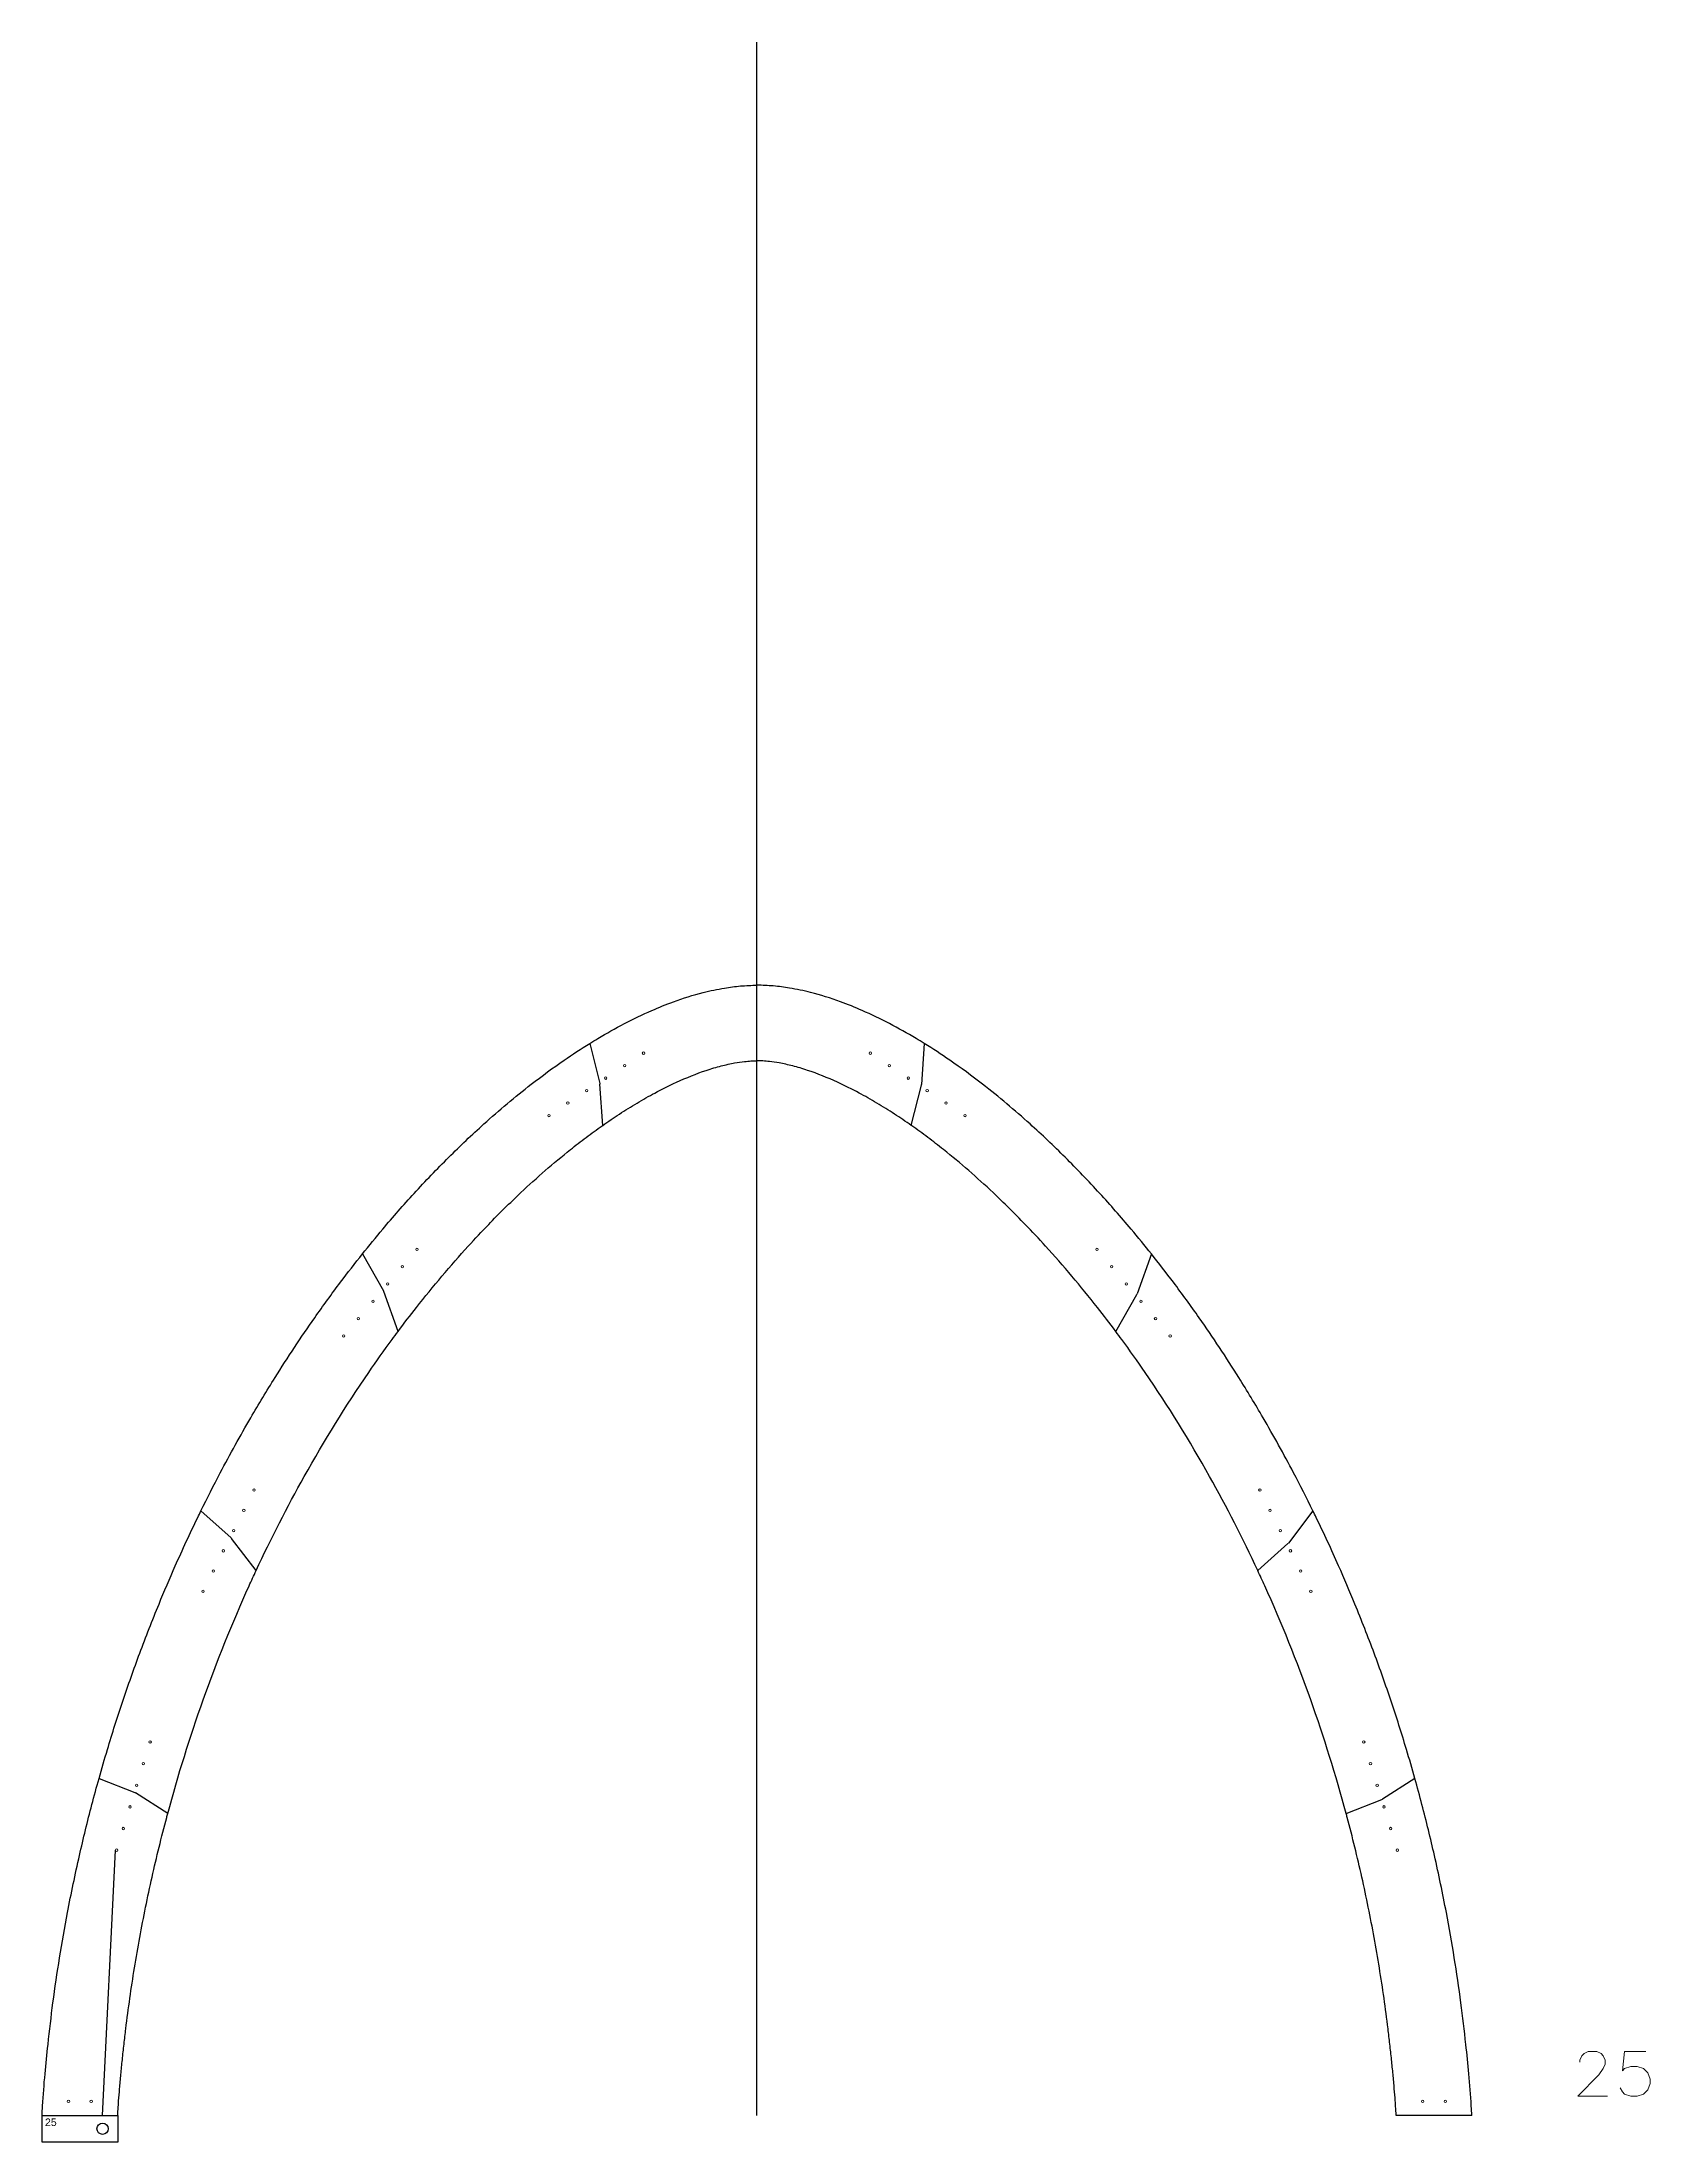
# Model space of a CAD drawing. Header units: inches. Extents: x -1683 to 11264, y -1696 to 4470.
# Drawn here: x 7007 to 7433, y -1348 to -792 of the extents above; entities that cross this region are included whole.
import ezdxf

# ---------------------------------------------------------------- set-up
doc = ezdxf.new("R2010")
doc.units = ezdxf.units.IN
doc.header["$MEASUREMENT"] = 0
doc.layers.add('Anchoring', color=1, linetype='Continuous')
doc.layers.add('Annotation', color=7, linetype='Continuous', lineweight=9)
doc.layers.add('Drilling', color=3, linetype='Continuous', lineweight=13)
doc.styles.get("Standard").update_dxf_attribs({"font": 'Arial.ttf'})

msp = doc.modelspace()

# ---------------------------------------------------------------- texts
at = {"layer": 'Annotation', "insert": (7007.989, -1341.382), "char_height": 2, "attachment_point": 1}
msp.add_mtext_dynamic_manual_height_columns('25', width=4, gutter_width=1, heights=[0], dxfattribs=at)

# ---------------------------------------------------------------- linework, layer by layer
for p, q in [((7196.45, -1340.609), (7196.45, -791.735)), ((7152.187, -1056.808), (7154.875, -1067.408)), ((7240.713, -1056.808), (7239.993, -1067.719)), ((7154.875, -1067.408), (7154.903, -1067.588)), ((7155.623, -1078.499), (7154.903, -1067.588)), ((7237.278, -1078.499), (7239.965, -1067.899)), ((7239.965, -1067.899), (7239.993, -1067.719)), ((7092.035, -1112.539), (7097.625, -1122.284)), ((7300.865, -1112.539), (7297.085, -1123.118)), ((7097.699, -1122.445), (7097.625, -1122.284)), ((7101.479, -1133.024), (7097.699, -1122.445)), ((7291.421, -1133.024), (7297.011, -1123.279)), ((7297.011, -1123.279), (7297.085, -1123.118)), ((7049.277, -1180.545), (7057.251, -1187.704)), ((7343.623, -1180.545), (7337.113, -1189.056)), ((7057.251, -1187.704), (7057.377, -1187.84)), ((7063.887, -1196.35), (7057.377, -1187.84)), ((7329.013, -1196.35), (7336.986, -1189.192)), ((7336.986, -1189.192), (7337.113, -1189.056)), ((7022.294, -1251.4), (7031.755, -1255.104)), ((7031.755, -1255.104), (7031.93, -1255.193)), ((7040.487, -1260.67), (7031.93, -1255.193)), ((7370.607, -1251.4), (7362.049, -1256.877)), ((7352.413, -1260.67), (7361.875, -1256.966)), ((7361.875, -1256.966), (7362.049, -1256.877)), ((7007.206, -1340.609), (7027.241, -1340.609)), ((7385.695, -1340.609), (7365.66, -1340.609))]:
    msp.add_line(p, q)
for points, knots in [([(7152.187, -1056.808), (7152.898, -1056.368), (7158.195, -1053.15), (7165.524, -1049.28), (7174.967, -1045.472), (7181.393, -1043.445), (7187.362, -1042.17), (7192.118, -1041.553), (7195.003, -1041.42), (7196.45, -1041.418)], [519.9166704, 519.9166704, 519.9166704, 519.9166704, 523.8736937, 549.2464874, 559.0340293, 572.0621518, 581.0907488, 587.900003, 594.7481506, 594.7481506, 594.7481506, 594.7481506]), ([(7240.713, -1056.808), (7240.002, -1056.368), (7234.706, -1053.15), (7227.377, -1049.28), (7217.934, -1045.472), (7211.508, -1043.445), (7205.539, -1042.17), (7200.782, -1041.553), (7197.898, -1041.42), (7196.45, -1041.418)], [519.9166704, 519.9166704, 519.9166704, 519.9166704, 523.8736937, 549.2464874, 559.0340293, 572.0621518, 581.0907488, 587.900003, 594.7481506, 594.7481506, 594.7481506, 594.7481506]), ([(7092.035, -1112.539), (7093.801, -1110.327), (7098.257, -1104.891), (7105.784, -1096.273), (7114.704, -1086.98), (7124.946, -1077.226), (7135.157, -1068.66), (7144.621, -1061.679), (7149.887, -1058.231), (7152.187, -1056.808)], [389.9034488, 389.9034488, 389.9034488, 389.9034488, 403.3011089, 423.1776355, 444.067615, 464.2669368, 490.1203539, 507.1133541, 519.9166704, 519.9166704, 519.9166704, 519.9166704]), ([(7155.623, -1078.499), (7157.086, -1077.47), (7158.557, -1076.475), (7161.583, -1074.506), (7163.14, -1073.537), (7166.276, -1071.67), (7167.846, -1070.78), (7171.317, -1068.918), (7173.217, -1067.968), (7177.783, -1065.875), (7180.447, -1064.807), (7184.379, -1063.495), (7185.694, -1063.104), (7188.203, -1062.455), (7189.392, -1062.193), (7191.431, -1061.828), (7192.294, -1061.702), (7193.719, -1061.544), (7194.297, -1061.496), (7195.405, -1061.435), (7195.931, -1061.419), (7196.45, -1061.418)], [504.6547169, 504.6547169, 504.6547169, 504.6547169, 514.217583, 514.217583, 524.1483315, 524.1483315, 534.0790799, 534.0790799, 546.0961461, 546.0961461, 562.98018, 562.98018, 571.6440457, 571.6440457, 579.7822031, 579.7822031, 586.0122056, 586.0122056, 590.5050465, 590.5050465, 594.6672655, 594.6672655, 594.6672655, 594.6672655]), ([(7237.278, -1078.499), (7235.814, -1077.47), (7234.344, -1076.475), (7231.317, -1074.506), (7229.761, -1073.537), (7226.624, -1071.67), (7225.054, -1070.78), (7221.584, -1068.918), (7219.684, -1067.968), (7215.118, -1065.875), (7212.454, -1064.807), (7208.522, -1063.495), (7207.207, -1063.104), (7204.698, -1062.455), (7203.509, -1062.193), (7201.469, -1061.828), (7200.607, -1061.702), (7199.182, -1061.544), (7198.603, -1061.496), (7197.496, -1061.435), (7196.97, -1061.419), (7196.45, -1061.418)], [504.6547169, 504.6547169, 504.6547169, 504.6547169, 514.217583, 514.217583, 524.1483315, 524.1483315, 534.0790799, 534.0790799, 546.0961461, 546.0961461, 562.98018, 562.98018, 571.6440457, 571.6440457, 579.7822031, 579.7822031, 586.0122056, 586.0122056, 590.5050465, 590.5050465, 594.6672655, 594.6672655, 594.6672655, 594.6672655]), ([(7300.865, -1112.539), (7299.099, -1110.327), (7294.643, -1104.891), (7287.117, -1096.273), (7278.197, -1086.98), (7267.954, -1077.226), (7257.744, -1068.66), (7248.28, -1061.679), (7243.014, -1058.231), (7240.713, -1056.808)], [389.9034488, 389.9034488, 389.9034488, 389.9034488, 403.3011089, 423.1776355, 444.067615, 464.2669368, 490.1203539, 507.1133541, 519.9166704, 519.9166704, 519.9166704, 519.9166704]), ([(7101.479, -1133.024), (7103.071, -1130.893), (7104.689, -1128.785), (7108.533, -1123.903), (7110.781, -1121.146), (7115.364, -1115.715), (7117.687, -1113.056), (7121.814, -1108.522), (7123.61, -1106.609), (7126.828, -1103.282), (7128.237, -1101.858), (7131.081, -1099.047), (7132.513, -1097.665), (7136.08, -1094.306), (7138.224, -1092.362), (7142.591, -1088.569), (7144.81, -1086.722), (7148.446, -1083.825), (7149.844, -1082.742), (7152.642, -1080.636), (7154.045, -1079.611), (7155.51, -1078.578), (7155.567, -1078.539), (7155.623, -1078.499)], [372.9199947, 372.9199947, 372.9199947, 372.9199947, 386.3145168, 386.3145168, 404.2094218, 404.2094218, 422.1043268, 422.1043268, 435.4962901, 435.4962901, 445.6782353, 445.6782353, 455.8601805, 455.8601805, 470.8661057, 470.8661057, 485.8720309, 485.8720309, 495.0794328, 495.0794328, 504.2868346, 504.2868346, 504.6547169, 504.6547169, 504.6547169, 504.6547169]), ([(7291.421, -1133.024), (7289.829, -1130.893), (7288.212, -1128.785), (7284.368, -1123.903), (7282.12, -1121.146), (7277.536, -1115.715), (7275.213, -1113.056), (7271.087, -1108.522), (7269.291, -1106.609), (7266.073, -1103.282), (7264.664, -1101.858), (7261.82, -1099.047), (7260.388, -1097.665), (7256.821, -1094.306), (7254.676, -1092.362), (7250.31, -1088.569), (7248.091, -1086.722), (7244.454, -1083.825), (7243.057, -1082.742), (7240.259, -1080.636), (7238.855, -1079.611), (7237.39, -1078.578), (7237.334, -1078.539), (7237.278, -1078.499)], [372.9199947, 372.9199947, 372.9199947, 372.9199947, 386.3145168, 386.3145168, 404.2094218, 404.2094218, 422.1043268, 422.1043268, 435.4962901, 435.4962901, 445.6782353, 445.6782353, 455.8601805, 455.8601805, 470.8661057, 470.8661057, 485.8720309, 485.8720309, 495.0794328, 495.0794328, 504.2868346, 504.2868346, 504.6547169, 504.6547169, 504.6547169, 504.6547169]), ([(7049.277, -1180.545), (7050.938, -1177.161), (7055.163, -1168.848), (7061.684, -1157.068), (7069.966, -1143.355), (7077.893, -1131.392), (7085.747, -1120.572), (7090.063, -1115.008), (7092.035, -1112.539)], [262.8798109, 262.8798109, 262.8798109, 262.8798109, 280.7273208, 307.0273712, 326.609429, 356.5711792, 374.9402668, 389.9034488, 389.9034488, 389.9034488, 389.9034488]), ([(7343.623, -1180.545), (7341.963, -1177.161), (7337.737, -1168.848), (7331.217, -1157.068), (7322.934, -1143.355), (7315.007, -1131.392), (7307.154, -1120.572), (7302.838, -1115.008), (7300.865, -1112.539)], [262.8798109, 262.8798109, 262.8798109, 262.8798109, 280.7273208, 307.0273712, 326.609429, 356.5711792, 374.9402668, 389.9034488, 389.9034488, 389.9034488, 389.9034488]), ([(7063.887, -1196.35), (7067.835, -1187.876), (7072.088, -1179.552), (7081.922, -1161.974), (7087.606, -1152.786), (7095.714, -1140.96), (7097.778, -1138.048), (7100.412, -1134.459), (7100.944, -1133.74), (7101.479, -1133.024)], [250.0055499, 250.0055499, 250.0055499, 250.0055499, 296.5639495, 296.5639495, 350.5247068, 350.5247068, 368.4196118, 368.4196118, 372.9199947, 372.9199947, 372.9199947, 372.9199947]), ([(7329.013, -1196.35), (7325.066, -1187.876), (7320.813, -1179.552), (7310.979, -1161.974), (7305.295, -1152.786), (7297.186, -1140.96), (7295.123, -1138.048), (7292.488, -1134.459), (7291.956, -1133.74), (7291.421, -1133.024)], [250.0055499, 250.0055499, 250.0055499, 250.0055499, 296.5639495, 296.5639495, 350.5247068, 350.5247068, 368.4196118, 368.4196118, 372.9199947, 372.9199947, 372.9199947, 372.9199947]), ([(7022.294, -1251.4), (7023.016, -1248.822), (7025.007, -1241.969), (7028.531, -1230.89), (7033.07, -1218.054), (7037.738, -1206.121), (7042.853, -1194.125), (7046.644, -1185.941), (7048.994, -1181.123), (7049.277, -1180.545)], [143.0558759, 143.0558759, 143.0558759, 143.0558759, 155.7309487, 176.8423832, 198.0930818, 220.1839456, 237.5010729, 259.8313894, 262.8798109, 262.8798109, 262.8798109, 262.8798109]), ([(7370.607, -1251.4), (7369.885, -1248.822), (7367.894, -1241.969), (7364.37, -1230.89), (7359.831, -1218.054), (7355.163, -1206.121), (7350.048, -1194.125), (7346.257, -1185.941), (7343.907, -1181.123), (7343.623, -1180.545)], [143.0558759, 143.0558759, 143.0558759, 143.0558759, 155.7309487, 176.8423832, 198.0930818, 220.1839456, 237.5010729, 259.8313894, 262.8798109, 262.8798109, 262.8798109, 262.8798109]), ([(7040.487, -1260.67), (7043.224, -1250.517), (7046.355, -1240.475), (7053.512, -1220.352), (7057.565, -1210.279), (7062.64, -1199.049), (7063.26, -1197.698), (7063.887, -1196.35)], [136.4024733, 136.4024733, 136.4024733, 136.4024733, 188.6424347, 188.6424347, 242.6031921, 242.6031921, 250.0055499, 250.0055499, 250.0055499, 250.0055499]), ([(7352.413, -1260.67), (7349.677, -1250.517), (7346.546, -1240.475), (7339.388, -1220.352), (7335.336, -1210.279), (7330.261, -1199.049), (7329.641, -1197.698), (7329.013, -1196.35)], [136.4024733, 136.4024733, 136.4024733, 136.4024733, 188.6424347, 188.6424347, 242.6031921, 242.6031921, 250.0055499, 250.0055499, 250.0055499, 250.0055499]), ([(7007.206, -1340.609), (7007.256, -1339.769), (7007.474, -1336.08), (7007.947, -1329.792), (7008.891, -1320.68), (7010.104, -1310.431), (7011.817, -1298.803), (7014.102, -1285.787), (7016.927, -1272.263), (7019.818, -1260.454), (7021.65, -1253.699), (7022.294, -1251.4)], [0, 0, 0, 0, 3.9851706, 17.4938877, 29.8544306, 47.3583526, 66.3541367, 85.4986633, 109.9185573, 131.7535153, 143.0558759, 143.0558759, 143.0558759, 143.0558759]), ([(7385.695, -1340.609), (7385.645, -1339.769), (7385.427, -1336.08), (7384.954, -1329.792), (7384.01, -1320.68), (7382.797, -1310.431), (7381.083, -1298.803), (7378.799, -1285.787), (7375.974, -1272.263), (7373.083, -1260.454), (7371.251, -1253.699), (7370.607, -1251.4)], [0, 0, 0, 0, 3.9851706, 17.4938877, 29.8544306, 47.3583526, 66.3541367, 85.4986633, 109.9185573, 131.7535153, 143.0558759, 143.0558759, 143.0558759, 143.0558759]), ([(7027.241, -1340.609), (7027.257, -1340.352), (7027.272, -1340.097), (7027.32, -1339.309), (7027.354, -1338.784), (7027.424, -1337.728), (7027.46, -1337.201), (7027.573, -1335.622), (7027.653, -1334.571), (7027.844, -1332.249), (7027.957, -1330.984), (7028.202, -1328.422), (7028.334, -1327.129), (7028.617, -1324.463), (7028.768, -1323.085), (7029.079, -1320.352), (7029.238, -1318.992), (7029.733, -1314.927), (7030.085, -1312.246), (7030.849, -1306.876), (7031.26, -1304.189), (7032.133, -1298.821), (7032.596, -1296.142), (7034.062, -1288.123), (7035.145, -1282.799), (7037.523, -1272.197), (7038.818, -1266.921), (7040.307, -1261.339), (7040.397, -1261.004), (7040.487, -1260.67)], [1.8923623, 1.8923623, 1.8923623, 1.8923623, 3.1472373, 3.1472373, 5.8099059, 5.8099059, 8.4725745, 8.4725745, 13.7979118, 13.7979118, 20.2790372, 20.2790372, 26.7601626, 26.7601626, 33.5052573, 33.5052573, 40.250352, 40.250352, 53.7405413, 53.7405413, 67.2307307, 67.2307307, 80.72092, 80.72092, 107.7012987, 107.7012987, 134.6816774, 134.6816774, 136.4024733, 136.4024733, 136.4024733, 136.4024733]), ([(7365.66, -1340.609), (7365.644, -1340.352), (7365.629, -1340.097), (7365.58, -1339.309), (7365.547, -1338.784), (7365.477, -1337.728), (7365.441, -1337.201), (7365.328, -1335.622), (7365.248, -1334.571), (7365.057, -1332.249), (7364.944, -1330.984), (7364.699, -1328.422), (7364.567, -1327.129), (7364.284, -1324.463), (7364.132, -1323.085), (7363.822, -1320.352), (7363.663, -1318.992), (7363.167, -1314.927), (7362.815, -1312.246), (7362.051, -1306.876), (7361.641, -1304.189), (7360.768, -1298.821), (7360.305, -1296.142), (7358.839, -1288.123), (7357.756, -1282.799), (7355.377, -1272.197), (7354.083, -1266.921), (7352.593, -1261.339), (7352.504, -1261.004), (7352.413, -1260.67)], [1.8923623, 1.8923623, 1.8923623, 1.8923623, 3.1472373, 3.1472373, 5.8099059, 5.8099059, 8.4725745, 8.4725745, 13.7979118, 13.7979118, 20.2790372, 20.2790372, 26.7601626, 26.7601626, 33.5052573, 33.5052573, 40.250352, 40.250352, 53.7405413, 53.7405413, 67.2307307, 67.2307307, 80.72092, 80.72092, 107.7012987, 107.7012987, 134.6816774, 134.6816774, 136.4024733, 136.4024733, 136.4024733, 136.4024733])]:
    msp.add_open_spline(points, degree=3, knots=knots)
at = {"layer": 'Anchoring'}
msp.add_line((7023.241, -1340.609), (7026.636, -1270.35), dxfattribs=at)
msp.add_lwpolyline([(7007.206, -1340.609), (7027.241, -1340.609), (7027.241, -1347.609), (7007.206, -1347.609)], close=True, dxfattribs=at)
msp.add_circle((7023.241, -1344.109), 1.5, dxfattribs=at)
at = {"layer": 'Annotation'}
for points in [[(7414.254, -1326.475), (7414.254, -1325.912), (7414.817, -1324.786), (7415.38, -1324.223), (7416.506, -1323.66), (7418.759, -1323.66), (7419.885, -1324.223), (7420.448, -1324.786), (7421.011, -1325.912), (7421.011, -1327.038), (7420.448, -1328.164), (7419.322, -1329.853), (7413.691, -1335.484), (7421.574, -1335.484)], [(7424.953, -1333.232), (7425.516, -1334.358), (7426.079, -1334.921), (7427.768, -1335.484), (7429.457, -1335.484), (7431.146, -1334.921), (7432.272, -1333.795), (7432.836, -1332.106), (7432.836, -1330.98), (7432.272, -1329.29), (7431.146, -1328.164), (7429.457, -1327.601), (7427.768, -1327.601), (7426.079, -1328.164), (7425.516, -1328.727), (7426.079, -1323.66), (7431.709, -1323.66)]]:
    msp.add_lwpolyline(points, dxfattribs=at)
at = {"layer": 'Drilling'}
for centre in [(7166.429, -1059.398), (7226.472, -1059.398), (7156.41, -1066.002), (7161.42, -1062.7), (7231.481, -1062.7), (7236.491, -1066.002), (7146.391, -1072.607), (7151.4, -1069.304), (7241.5, -1069.304), (7246.51, -1072.607), (7141.381, -1075.909), (7251.52, -1075.909), (7106.441, -1111.326), (7286.459, -1111.326), (7102.568, -1115.908), (7290.333, -1115.908), (7098.694, -1120.49), (7294.207, -1120.49), (7094.821, -1125.072), (7298.08, -1125.072), (7087.073, -1134.237), (7090.947, -1129.655), (7301.954, -1129.655), (7305.828, -1134.237), (7063.33, -1175.051), (7329.571, -1175.051), (7060.631, -1180.41), (7332.27, -1180.41), (7057.932, -1185.769), (7334.969, -1185.769), (7055.233, -1191.127), (7337.668, -1191.127), (7052.534, -1196.486), (7340.367, -1196.486), (7049.835, -1201.845), (7343.066, -1201.845), (7035.823, -1241.705), (7357.077, -1241.705), (7034.05, -1247.437), (7358.851, -1247.437), (7032.277, -1253.169), (7360.624, -1253.169), (7030.504, -1258.901), (7362.397, -1258.901), (7028.731, -1264.633), (7364.17, -1264.633), (7026.958, -1270.365), (7365.943, -1270.365), (7014.224, -1336.859), (7020.224, -1336.859), (7372.677, -1336.859), (7378.677, -1336.859)]:
    msp.add_circle(centre, 0.323, dxfattribs=at)

msp.set_redraw_order([(e.dxf.handle, doc.entitydb.next_handle()) for e in msp.query("TEXT MTEXT ATTDEF DIMENSION ARC_DIMENSION")])  # texts and dimensions are drawn at this point

doc.saveas('drawing.dxf')
